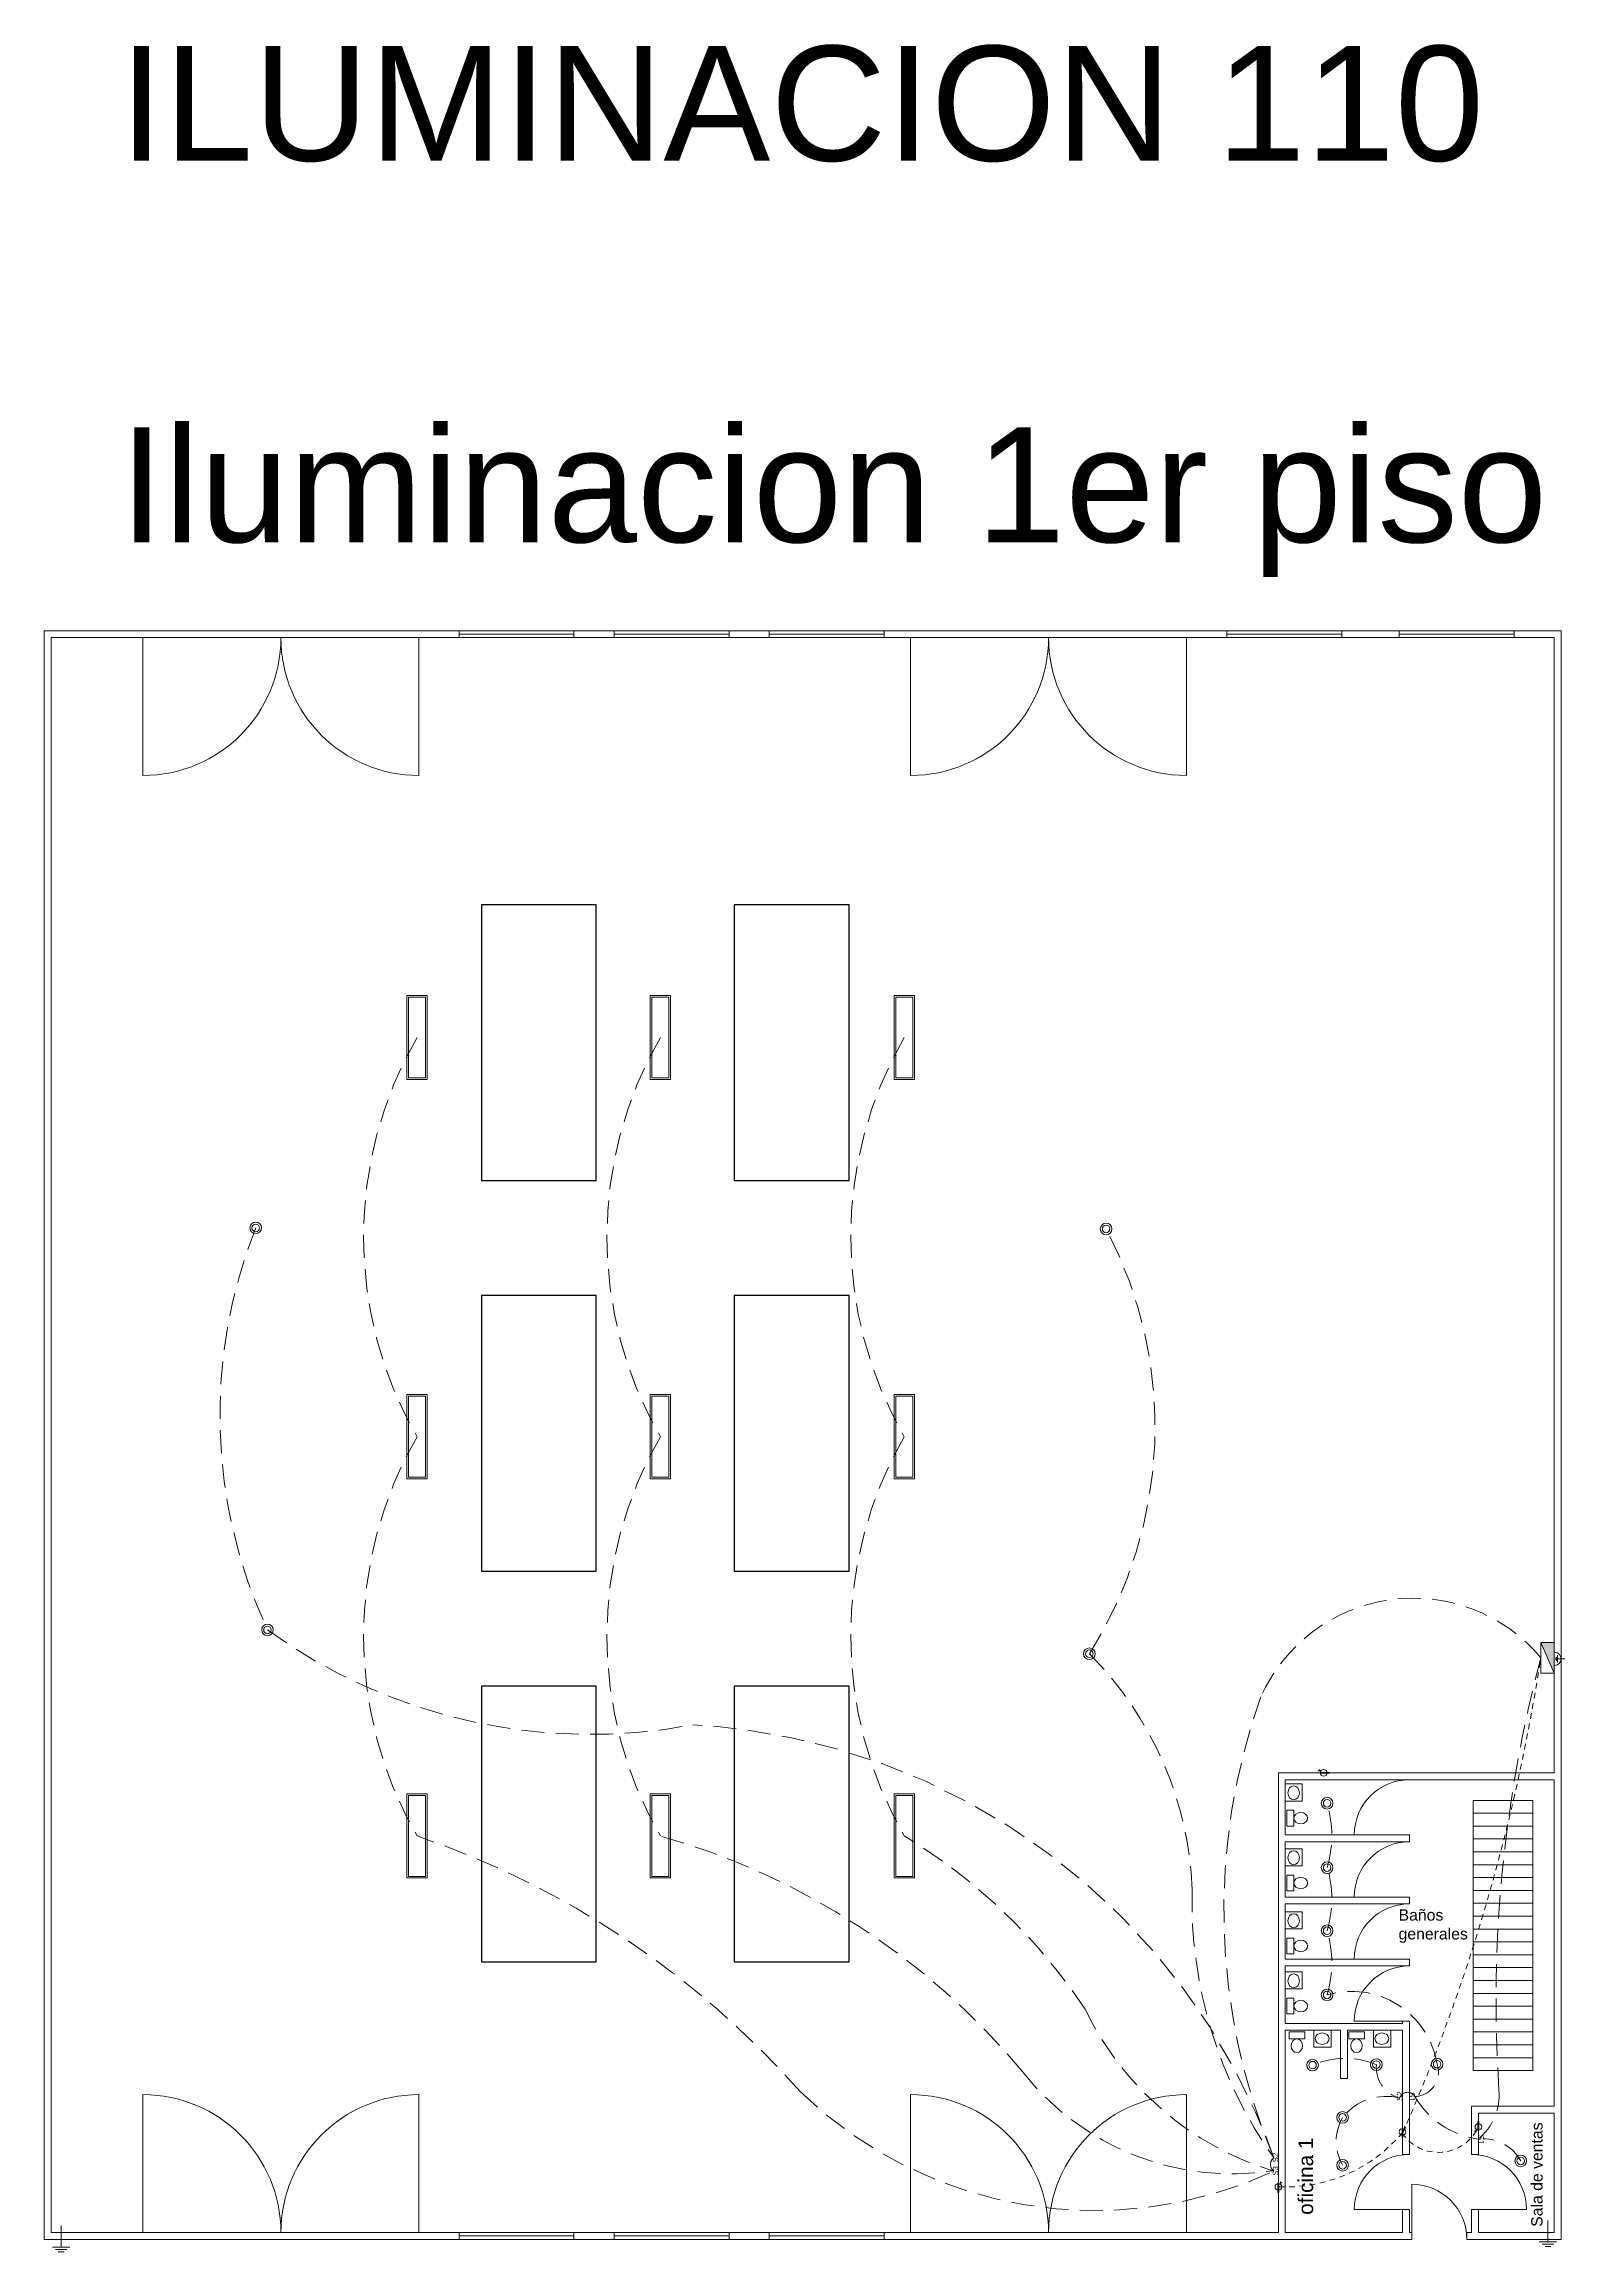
# Model space of a CAD drawing. Header units: millimetres. Extents: x -461 to 1315, y -154 to 152.
# Drawn here: x -460.81 to -427.72, y -111.73 to -63.7 of the extents above; entities that cross this region are included whole.
import ezdxf

# ---------------------------------------------------------------- set-up
doc = ezdxf.new("R2010")
doc.units = ezdxf.units.MM
doc.linetypes.add('DASHED', pattern=[0.75, 0.5, -0.25])
doc.linetypes.add('HIDDEN2', pattern=[0.1875, 0.125, -0.0625])
doc.layers.get('0').update_dxf_attribs({"lineweight": 13})
for name, color, linetype, lineweight in [('A-AREA', 7, 'Continuous', 5), ('A-DOOR', 251, 'Continuous', 13), ('A-FURN', 46, 'Continuous', 13), ('A-GLAZ', 2, 'Continuous', 15), ('A-WALL', 253, 'Continuous', 15), ('C-SSWR', 3, 'Continuous', 13), ('E-CABL', 201, 'HIDDEN2', 13), ('E-CONT', 222, 'DASHED', 13), ('E-GRND', 5, 'Continuous', 13), ('E-LITE', 40, 'Continuous', 13), ('E-LTNG', 40, 'Continuous', 13), ('S-STRS', 4, 'Continuous', 13)]:
    doc.layers.add(name, color=color, linetype=linetype, lineweight=lineweight)
doc.layers.add('C-TRAL', color=212, linetype='Continuous')
doc.styles.get("Standard").update_dxf_attribs({"font": 'arial.ttf'})

msp = doc.modelspace()

# ---------------------------------------------------------------- texts
at = {"layer": 'A-AREA', "char_height": 2.5, "attachment_point": 1}
for s, insert in [('ILUMINACION 110', (-459.172, -63.739)), ('Iluminacion 1er piso', (-459.167, -72.037))]:
    msp.add_mtext_dynamic_manual_height_columns(s, width=43.74055, gutter_width=12.5, heights=[0], dxfattribs=dict(at, insert=insert))
at = {"layer": 'A-WALL', "insert": (-431.342, -104.281), "char_height": 0.24578, "attachment_point": 1}
msp.add_mtext_dynamic_manual_height_columns('Baños generales', width=2.32677, gutter_width=1.229, heights=[0], dxfattribs=at)
at = {"layer": 'A-WALL', "attachment_point": 1, "rotation": 90}
for s, width, gutter_width, insert, char_height in [('Sala de ventas', 2.32677, 1.229, (-428.456, -111.189), 0.24578), ('oficina 1', 1.93173, 1.615, (-433.524, -110.928), 0.3231)]:
    msp.add_mtext_dynamic_manual_height_columns(s, width=width, gutter_width=gutter_width, heights=[0], dxfattribs=dict(at, insert=insert, char_height=char_height))

# ---------------------------------------------------------------- blocks, each defined once
blk = doc.blocks.new('RETIE-PANELLED18W')
at = {"lineweight": 5}
for radius in [28.2, 18.4]:
    blk.add_circle((1123, 1711), radius, dxfattribs=at)
blk = doc.blocks.new('RETIE-LUMINARIA30X120DE40W')
at = {"lineweight": 5}
for points in [[(1192.3, 1610.3), (1192.3, 1634.6), (1091, 1634.6), (1091, 1610.3)], [(1190.3, 1612.3), (1190.3, 1632.6), (1093, 1632.6), (1093, 1612.3)]]:
    blk.add_lwpolyline(points, close=True, dxfattribs=at)
blk = doc.blocks.new('RETIE-INTERRUPTORSENCILLO')
at = {"insert": (1124.1, 1538.8), "char_height": 18.61, "attachment_point": 1}
blk.add_mtext_dynamic_manual_height_columns('S2', width=368.964, gutter_width=93.1, heights=[0], dxfattribs=at)
blk = doc.blocks.new('RETIE-INTERRUPTORSENCILLOIND')
at = {"insert": (1125.5, 1500.3), "char_height": 2.5, "attachment_point": 1}
blk.add_mtext_dynamic_manual_height_columns('{\\H7.4448x;S1}', width=81.348, gutter_width=12.5, heights=[15.7], dxfattribs=at)
blk = doc.blocks.new('RETIE-INTERRUPTORTRIPLE')
at = {"insert": (1125.4, 1457.3), "char_height": 18.61, "attachment_point": 1}
blk.add_mtext_dynamic_manual_height_columns('S3', width=65.32, gutter_width=12.5, heights=[0], dxfattribs=at)
blk = doc.blocks.new('RETIE-Toma corriente monofásico')
h = blk.add_hatch(color=256)
h.dxf.hatch_style = 1
h.paths.add_polyline_path([(-177, 21), (-305, 21), (-305, 11), (-177, 11, -0.0148577)])
h.paths.add_polyline_path([(176, 21), (-177, 21, 0.0148577), (-177, 11), (177, 11)])
h.paths.add_polyline_path([(-178, -9), (-305, -9), (-305, -20), (-177, -20, -0.0148472)])
h.paths.add_polyline_path([(177, -9), (-178, -9, 0.0148472), (-177, -20), (177, -20)])
h = blk.add_hatch(color=256)
h.dxf.hatch_style = 1
h.paths.add_polyline_path([(155, -110), (155, -120), (286, -120), (286, -110)])
h.paths.add_polyline_path([(216, -190), (225, -190), (225, -120), (216, -120)])
for points in [[(176, 21), (-305, 21), (-305, 11), (177, 11)], [(177, -9), (-305, -9), (-305, -20), (177, -20)], [(155, -110), (286, -110), (286, -120), (155, -120)], [(216, -120), (225, -120), (225, -190), (216, -190)]]:
    blk.add_lwpolyline(points, close=True)
blk.add_circle((0, 0), 178)
blk = doc.blocks.new('*U167')
h = blk.add_hatch(color=256)
h.dxf.hatch_style = 1
h.paths.add_polyline_path([(-112.5, 0), (112.5, 0), (112.5, 98)])
blk.add_line((112.5, 98), (-112.5, 0))
blk.add_lwpolyline([(-112.5, 98), (112.5, 98), (112.5, 0), (-112.5, 0)], close=True)
blk = doc.blocks.new('RETIE - Tierra aislada')
for p, q in [((0, 0), (0, 20)), ((0, 0), (0, -20)), ((0, -20), (-20, -20)), ((0, -24), (-10, -24)), ((0, -28), (-5, -28)), ((0, -20), (20, -20)), ((0, -20), (0, -24)), ((0, -24), (10, -24)), ((0, -24), (0, -28)), ((0, -28), (5, -28))]:
    blk.add_line(p, q)
blk.add_arc((0, -35), 35, 0, 180)
blk = doc.blocks.new('*U299')
for p, q in [((0, 0), (0, -54.6)), ((-21.9, -54.6), (21.9, -54.6)), ((-14.6, -60.5), (14.6, -60.5)), ((-7.3, -66.3), (7.3, -66.3))]:
    blk.add_line(p, q)

# ---------------------------------------------------------------- linework, layer by layer
at = {"layer": 'A-DOOR'}
for p, q in [((-458.656, -76.613), (-458.656, -79.613)), ((-452.656, -76.613), (-452.656, -79.613)), ((-441.956, -76.613, 0.038), (-441.956, -79.613, 0.038)), ((-438.956, -76.613, 0.038), (-438.956, -76.613, -2.962)), ((-435.956, -76.613), (-435.956, -79.613)), ((-431.106, -102.663), (-432.306, -102.663)), ((-431.106, -104.013), (-432.306, -104.013)), ((-431.106, -105.363), (-432.306, -105.363)), ((-431.106, -106.713), (-432.306, -106.713)), ((-458.656, -111.313), (-458.656, -108.313)), ((-452.656, -111.313), (-452.656, -108.313)), ((-441.956, -111.313, 0.038), (-441.956, -108.313, 0.038)), ((-435.956, -111.313), (-435.956, -108.313)), ((-431.056, -111.463), (-431.056, -110.263)), ((-431.106, -110.813), (-432.306, -110.813)), ((-429.756, -110.813), (-428.556, -110.813)), ((-452.656, -111.313), (-451.782, -111.313, 0.045))]:
    msp.add_line(p, q, dxfattribs=at)
for centre, radius, start, end in [((-458.656, -76.613), 3, 270, 0), ((-452.656, -76.613), 3, 180, 270), ((-441.956, -76.613, 0.038), 3, 270, 0), ((-435.956, -76.613), 3, 180, 270), ((-431.106, -102.663), 1.2, 90, 180), ((-431.106, -104.013), 1.2, 90, 180), ((-431.106, -105.363), 1.2, 90, 180), ((-431.106, -106.713), 1.2, 90, 180), ((-458.656, -111.313), 3, 0, 90), ((-452.656, -111.313), 3, 90, 180), ((-441.956, -111.313, 0.038), 3, 0, 90), ((-435.956, -111.313), 3, 90, 180), ((-431.106, -110.813), 1.2, 90, 180), ((-429.756, -110.813), 1.2, 0, 90), ((-431.056, -111.463), 1.2, 0, 90)]:
    msp.add_arc(centre, radius, start, end, dxfattribs=at)
at = {"layer": 'A-FURN'}
for p, q in [((-433.441, -101.552), (-433.806, -101.552)), ((-433.441, -101.925), (-433.441, -101.552)), ((-433.806, -101.925), (-433.441, -101.925)), ((-433.441, -102.963), (-433.806, -102.963)), ((-433.441, -103.335), (-433.441, -102.963)), ((-433.806, -103.335), (-433.441, -103.335)), ((-433.441, -104.333), (-433.806, -104.333)), ((-433.806, -104.706), (-433.441, -104.706)), ((-433.441, -104.706), (-433.441, -104.333)), ((-433.441, -105.641), (-433.806, -105.641)), ((-433.441, -106.013), (-433.441, -105.641)), ((-433.806, -106.013), (-433.441, -106.013)), ((-433.182, -106.913), (-433.182, -107.278)), ((-432.809, -107.278), (-432.809, -106.913)), ((-431.884, -106.913), (-431.884, -107.278)), ((-431.511, -107.278), (-431.511, -106.913)), ((-433.182, -107.278), (-432.809, -107.278)), ((-431.884, -107.278), (-431.511, -107.278))]:
    msp.add_line(p, q, dxfattribs=at)
at = {"layer": 'A-GLAZ'}
for p, q in [((-452.656, -76.613), (-452.656, -76.613)), ((-452.656, -76.613), (-452.656, -76.613)), ((-452.656, -76.613), (-452.656, -76.613)), ((-451.781, -76.463, 0), (-451.781, -76.613, -0.023)), ((-451.781, -76.463, 0), (-449.281, -76.463, -0.023)), ((-451.781, -76.538, -0.011), (-449.281, -76.538, -0.011)), ((-451.781, -76.613, -0.023), (-449.281, -76.613, -0.023)), ((-449.281, -76.463, -0.023), (-449.281, -76.613, -0.023)), ((-448.406, -76.463, 0), (-448.406, -76.613, -0.023)), ((-448.406, -76.463, 0), (-445.906, -76.463, -0.023)), ((-448.406, -76.538, -0.011), (-445.906, -76.538, -0.011)), ((-448.406, -76.613, -0.023), (-445.906, -76.613, -0.023)), ((-445.906, -76.463, -0.023), (-445.906, -76.613, -0.023)), ((-445.031, -76.463, -0.024), (-445.031, -76.613, -0.047)), ((-445.031, -76.463, -0.024), (-442.531, -76.463, -0.047)), ((-445.031, -76.538, -0.035), (-442.531, -76.538, -0.035)), ((-445.031, -76.613, -0.047), (-442.531, -76.613, -0.047)), ((-442.531, -76.463, -0.047), (-442.531, -76.613, -0.047)), ((-435.076, -76.613), (-435.076, -76.463)), ((-435.076, -76.463, -0.001), (-432.576, -76.463, -0.024)), ((-435.076, -76.538, -0.013), (-432.576, -76.538, -0.013)), ((-435.076, -76.613, -0.024), (-432.576, -76.613, -0.024)), ((-432.576, -76.463, -0.024), (-432.576, -76.613, -0.024)), ((-431.326, -76.613), (-431.326, -76.463)), ((-431.326, -76.463, -0.001), (-428.826, -76.463, -0.024)), ((-431.326, -76.538, -0.013), (-428.826, -76.538, -0.013)), ((-431.326, -76.613, -0.024), (-428.826, -76.613, -0.024)), ((-428.826, -76.463, -0.024), (-428.826, -76.613, -0.024)), ((-451.781, -111.313, 0.023), (-451.781, -111.463)), ((-451.781, -111.313, 0.023), (-449.281, -111.313)), ((-451.781, -111.388, 0.011), (-449.281, -111.388, 0.011)), ((-449.281, -111.313), (-449.281, -111.463)), ((-448.406, -111.313, 0.023), (-448.406, -111.463)), ((-448.406, -111.313, 0.023), (-445.906, -111.313)), ((-448.406, -111.388, 0.011), (-445.906, -111.388, 0.011)), ((-445.906, -111.313), (-445.906, -111.463)), ((-445.031, -111.313, -0.001), (-445.031, -111.463, -0.024)), ((-445.031, -111.313, -0.001), (-442.531, -111.313, -0.024)), ((-445.031, -111.388, -0.013), (-442.531, -111.388, -0.013)), ((-442.531, -111.313, -0.024), (-442.531, -111.463, -0.024)), ((-451.781, -111.463), (-449.281, -111.463)), ((-448.406, -111.463), (-445.906, -111.463)), ((-445.031, -111.463, -0.024), (-442.531, -111.463, -0.024))]:
    msp.add_line(p, q, dxfattribs=at)
at = {"layer": 'A-WALL'}
for p, q in [((-427.806, -76.463), (-460.806, -76.463)), ((-460.806, -76.463), (-460.806, -111.463)), ((-460.806, -76.463), (-460.656, -76.463)), ((-427.956, -76.613), (-460.656, -76.613)), ((-460.656, -76.613), (-460.656, -111.313)), ((-427.956, -101.313), (-427.956, -76.613)), ((-427.806, -111.463), (-427.806, -76.463)), ((-433.956, -111.313), (-433.956, -101.313)), ((-433.956, -101.313), (-427.956, -101.313)), ((-433.956, -101.313), (-433.956, -101.463)), ((-433.956, -101.313), (-433.806, -101.313)), ((-433.806, -101.463), (-427.956, -101.463)), ((-433.806, -101.463), (-433.806, -102.663)), ((-427.956, -108.563), (-427.956, -101.463)), ((-431.106, -102.663), (-433.806, -102.663)), ((-431.106, -102.813), (-431.106, -102.663)), ((-433.806, -102.813), (-433.806, -104.013)), ((-431.106, -102.813), (-433.806, -102.813)), ((-431.106, -104.013), (-433.806, -104.013)), ((-433.806, -104.163), (-433.806, -105.363)), ((-431.106, -104.163), (-433.806, -104.163)), ((-431.106, -104.163), (-431.106, -104.013)), ((-431.106, -105.363), (-433.806, -105.363)), ((-433.806, -105.513), (-433.806, -106.313)), ((-431.106, -105.513), (-433.806, -105.513)), ((-433.806, -105.588), (-433.806, -105.613)), ((-431.106, -105.513), (-431.106, -105.363)), ((-433.806, -106.463), (-433.806, -106.313)), ((-433.806, -106.463), (-433.806, -106.763)), ((-433.806, -106.763), (-433.806, -106.463)), ((-433.806, -106.463), (-433.806, -106.763)), ((-433.806, -106.763), (-431.281, -106.763)), ((-433.806, -106.913), (-433.806, -109.163)), ((-432.606, -106.913), (-433.806, -106.913)), ((-433.806, -111.313), (-433.806, -106.913)), ((-433.806, -106.913), (-433.806, -107.813)), ((-432.606, -107.663), (-432.606, -106.913)), ((-431.256, -106.913), (-432.456, -106.913)), ((-432.456, -107.663), (-432.456, -106.913)), ((-431.281, -106.763), (-431.256, -106.763)), ((-431.256, -106.763), (-431.256, -106.713)), ((-431.256, -106.713), (-431.106, -106.713)), ((-431.256, -106.738), (-431.256, -106.713)), ((-431.256, -106.913), (-431.256, -107.813)), ((-431.106, -107.813), (-431.106, -106.713)), ((-432.606, -107.663), (-432.606, -107.813)), ((-432.606, -107.813), (-432.606, -107.963)), ((-432.606, -107.963), (-432.456, -107.963)), ((-432.456, -107.663), (-432.456, -107.813)), ((-432.456, -107.813), (-432.456, -107.963)), ((-431.256, -109.613), (-431.256, -107.813)), ((-431.256, -107.813), (-431.256, -109.613)), ((-431.106, -107.813), (-431.106, -109.613)), ((-429.756, -108.713), (-429.756, -108.563)), ((-429.756, -108.563), (-427.956, -108.563)), ((-429.756, -108.563), (-429.606, -108.563)), ((-429.756, -109.013), (-429.756, -108.713)), ((-429.756, -109.013), (-429.756, -109.613)), ((-429.606, -108.713), (-427.956, -108.713)), ((-429.606, -109.313), (-429.606, -108.713)), ((-427.956, -109.163), (-427.956, -108.713)), ((-433.806, -109.313), (-433.806, -111.313)), ((-429.606, -109.313), (-429.606, -109.613)), ((-427.956, -109.313), (-427.956, -109.163)), ((-427.956, -111.313), (-427.956, -109.313)), ((-431.106, -109.613), (-431.256, -109.613)), ((-429.756, -109.613), (-429.606, -109.613)), ((-431.256, -111.313), (-431.256, -110.813)), ((-431.256, -110.813), (-431.256, -111.313)), ((-431.106, -110.813), (-431.256, -110.813)), ((-431.106, -110.813), (-431.106, -111.313)), ((-429.756, -111.313), (-429.756, -110.813)), ((-429.756, -110.813), (-429.606, -110.813)), ((-429.606, -110.813), (-429.606, -111.313)), ((-452.443, -111.313), (-460.656, -111.313)), ((-452.443, -111.313), (-433.956, -111.313)), ((-433.806, -111.313), (-431.256, -111.313)), ((-431.106, -111.313), (-431.056, -111.313)), ((-431.056, -111.313), (-431.106, -111.313)), ((-431.106, -111.313), (-431.056, -111.313)), ((-431.106, -111.313), (-431.056, -111.313)), ((-431.056, -111.313), (-431.056, -111.463)), ((-429.856, -111.313), (-429.756, -111.313)), ((-429.756, -111.313), (-429.856, -111.313)), ((-429.756, -111.313), (-429.856, -111.313)), ((-429.856, -111.313), (-429.856, -111.463)), ((-429.606, -111.313), (-427.956, -111.313)), ((-427.956, -111.313), (-429.606, -111.313)), ((-427.956, -111.313), (-429.606, -111.313)), ((-460.806, -111.463), (-431.056, -111.463)), ((-429.856, -111.463), (-427.806, -111.463))]:
    msp.add_line(p, q, dxfattribs=at)
at = {"layer": 'C-SSWR'}
for points in [[(-433.77, -102.469), (-433.62, -102.469), (-433.62, -102.126), (-433.77, -102.126)], [(-433.77, -103.879), (-433.62, -103.879), (-433.62, -103.536), (-433.77, -103.536)], [(-433.77, -105.25), (-433.62, -105.25), (-433.62, -104.907), (-433.77, -104.907)], [(-433.77, -106.557), (-433.62, -106.557), (-433.62, -106.214), (-433.77, -106.214)], [(-433.725, -106.948), (-433.725, -107.098), (-433.383, -107.098), (-433.383, -106.948)], [(-432.427, -106.948), (-432.427, -107.098), (-432.085, -107.098), (-432.085, -106.948)]]:
    msp.add_lwpolyline(points, close=True, dxfattribs=at)
for centre, major_axis in [((-433.623, -101.747), (0, 0.15)), ((-433.47, -102.297), (-0.15, 0)), ((-433.623, -103.157), (0, 0.15)), ((-433.47, -103.708), (-0.15, 0)), ((-433.623, -104.528), (0, 0.15)), ((-433.47, -105.078), (-0.15, 0)), ((-433.623, -105.836), (0, 0.15)), ((-433.47, -106.386), (-0.15, 0)), ((-433.554, -107.248), (0, 0.15)), ((-433.004, -107.095), (0.15, 0)), ((-432.256, -107.248), (0, 0.15)), ((-431.706, -107.095), (0.15, 0))]:
    msp.add_ellipse(centre, major_axis=major_axis, ratio=0.833333, dxfattribs=at)
at = {"layer": 'C-TRAL'}
for p, q in [((-448.795, -82.426, 0.046), (-451.295, -82.426, 0.046)), ((-451.295, -82.426, 0.046), (-451.295, -88.426, 0.046)), ((-448.795, -88.426, 0.046), (-448.795, -82.426, 0.046)), ((-443.295, -82.426, 0.046), (-445.795, -82.426, 0.046)), ((-445.795, -82.426, 0.046), (-445.795, -88.426, 0.046)), ((-443.295, -88.426, 0.046), (-443.295, -82.426, 0.046)), ((-451.295, -88.426, 0.046), (-448.795, -88.426, 0.046)), ((-445.795, -88.426, 0.046), (-443.295, -88.426, 0.046)), ((-448.795, -90.926, 0.023), (-451.295, -90.926, 0.023)), ((-451.295, -90.926, 0.023), (-451.295, -96.926, 0.023)), ((-448.795, -96.926, 0.023), (-448.795, -90.926, 0.023)), ((-443.295, -90.926, 0.023), (-445.795, -90.926, 0.023)), ((-445.795, -90.926, 0.023), (-445.795, -96.926, 0.023)), ((-443.295, -96.926, 0.023), (-443.295, -90.926, 0.023)), ((-451.295, -96.926, 0.023), (-448.795, -96.926, 0.023)), ((-445.795, -96.926, 0.023), (-443.295, -96.926, 0.023)), ((-448.795, -99.426), (-451.295, -99.426)), ((-451.295, -99.426), (-451.295, -105.426)), ((-448.795, -105.426), (-448.795, -99.426)), ((-443.295, -99.426), (-445.795, -99.426)), ((-445.795, -99.426), (-445.795, -105.426)), ((-443.295, -105.426), (-443.295, -99.426)), ((-451.295, -105.426), (-448.795, -105.426)), ((-445.795, -105.426), (-443.295, -105.426))]:
    msp.add_line(p, q, dxfattribs=at)
at = {"layer": 'E-CABL', "lineweight": 20}
for centre, radius, start, end in [((-468.81, -92.625), 41.032, 336.2532, 351.3357), ((-430.472, -108.616), 0.953, 213.984, 335.4288)]:
    msp.add_arc(centre, radius, start, end, dxfattribs=at)
at = {"layer": 'E-CABL'}
msp.add_arc((-433.792, -107.012), 3.31, 267.2923, 319.7718, dxfattribs=at)
at = {"layer": 'E-CONT'}
for points in [[(-452.694, -85.312, 0.267949), (-452.694, -93.998, 0.267949), (-452.694, -102.684, -0.130269), (-444.354, -108.252, 0.309607), (-434.055, -109.977)], [(-447.4, -85.312, 0.267949), (-447.4, -93.998, 0.267949), (-447.4, -102.684, -0.150529), (-439.527, -107.805, 0.27123), (-434.078, -109.97)], [(-442.095, -85.312, 0.267949), (-442.095, -93.998, 0.267949), (-442.095, -102.684, -0.110389), (-438.159, -106.454, 0.210101), (-434.055, -109.977)], [(-456.203, -89.456, 0.206278), (-455.947, -98.203, 0.206219), (-446.692, -100.267, -0.30166), (-434.055, -109.686)], [(-437.703, -89.479, -0.267949), (-438.067, -98.722, -0.188012), (-435.832, -103.843, 0.162544), (-434.055, -109.686)], [(-428.246, -98.807, 0.553944), (-434.339, -99.66, 0.187335), (-434.055, -109.686)], [(-431.318, -108.389, -0.651929), (-430.986, -108.353, 0.230782), (-429.611, -109.281, 0.248923), (-429.157, -108.221, -0.081799), (-428.246, -98.807)]]:
    msp.add_lwpolyline(points, format="xyb", dxfattribs=at)
for centre, radius, start, end in [((-435.263, -102.676), 2.469, 343.5781, 16.4219), ((-435.263, -104.049), 2.469, 343.5781, 16.4219), ((-435.263, -105.445), 2.469, 343.5781, 16.4219), ((-432.362, -107.951), 1.884, 9.1777, 106.4239), ((-432.505, -109.268), 1.745, 67.0572, 113.9091), ((-431.132, -107.719), 0.695, 175.1087, 254.465), ((-431.002, -107.824), 0.53, 271.8196, 19.1128), ((-431.619, -109.542), 1.192, 75.3797, 142.0199), ((-431.657, -109.329), 1.041, 150.0328, 210.0328), ((-429.495, -110.198), 0.924, 28.6542, 90.7064), ((-433.945, -109.832), 0.183, 127.2194, 232.7806)]:
    msp.add_arc(centre, radius, start, end, dxfattribs=at)
at = {"layer": 'S-STRS'}
for p, q in [((-428.422, -101.91), (-429.722, -101.91)), ((-429.722, -101.91), (-429.722, -107.79)), ((-429.722, -102.19), (-428.422, -102.19)), ((-428.422, -107.79), (-428.422, -101.91)), ((-428.422, -102.47), (-429.722, -102.47)), ((-429.722, -102.75), (-428.422, -102.75)), ((-428.422, -102.75), (-428.422, -103.03)), ((-428.422, -103.03), (-429.722, -103.03)), ((-429.722, -103.31), (-428.422, -103.31)), ((-428.422, -103.59), (-429.722, -103.59)), ((-429.722, -103.87), (-428.422, -103.87)), ((-428.422, -104.15), (-429.722, -104.15)), ((-429.722, -104.43), (-428.422, -104.43)), ((-428.422, -104.71), (-429.722, -104.71)), ((-429.722, -104.99), (-428.422, -104.99)), ((-428.422, -105.27), (-429.722, -105.27)), ((-429.722, -105.55), (-428.422, -105.55)), ((-428.422, -105.83), (-429.722, -105.83)), ((-429.722, -106.11), (-428.422, -106.11)), ((-428.422, -106.39), (-429.722, -106.39)), ((-429.722, -106.67), (-428.422, -106.67)), ((-428.422, -106.95), (-429.722, -106.95)), ((-429.722, -107.23), (-428.422, -107.23)), ((-428.422, -107.51), (-429.722, -107.51)), ((-429.722, -107.79), (-428.422, -107.79))]:
    msp.add_line(p, q, dxfattribs=at)

# ---------------------------------------------------------------- block references
at = {"layer": 'E-GRND', "xscale": 0.004077347847357617, "yscale": 0.004077347847357617, "zscale": 0.004077347847357617, "rotation": 270}
msp.add_blockref('RETIE - Tierra aislada', (-427.806, -98.833), dxfattribs=at)
at = {"layer": 'E-GRND', "xscale": 0.008603423977728217, "yscale": 0.008603423977728217, "zscale": 0.008603423977728217}
for p in [(-460.435, -111.163), (-428.091, -111.049)]:
    msp.add_blockref('*U299', p, dxfattribs=at)
at = {"layer": 'E-LITE'}
for name, p, xscale, yscale, zscale, rotation in [('RETIE-LUMINARIA30X120DE40W', (-482.016, -64.681), 0.01807222282538233, 0.01807222282538233, 0.01807222282538233, 270), ('RETIE-LUMINARIA30X120DE40W', (-476.721, -64.681), 0.01807222282538233, 0.01807222282538233, 0.01807222282538233, 270), ('RETIE-LUMINARIA30X120DE40W', (-471.416, -64.681), 0.01807222282538233, 0.01807222282538233, 0.01807222282538233, 270), ('RETIE-LUMINARIA30X120DE40W', (-482.016, -73.366), 0.01807222282538233, 0.01807222282538233, 0.01807222282538233, 270), ('RETIE-LUMINARIA30X120DE40W', (-476.721, -73.366), 0.01807222282538233, 0.01807222282538233, 0.01807222282538233, 270), ('RETIE-LUMINARIA30X120DE40W', (-471.416, -73.366), 0.01807222282538233, 0.01807222282538233, 0.01807222282538233, 270), ('*U167', (-427.956, -98.807), 0.002964073099707643, 0.002964073099707643, 0.002964073099707643, 90.00000000000001), ('RETIE-Toma corriente monofásico', (-432.971, -101.313), 0.0004064626554676976, 0.0004064626554676976, 0.0004064626554676976, 180), ('RETIE-LUMINARIA30X120DE40W', (-482.016, -82.052), 0.01807222282538233, 0.01807222282538233, 0.01807222282538233, 270), ('RETIE-LUMINARIA30X120DE40W', (-476.721, -82.052), 0.01807222282538233, 0.01807222282538233, 0.01807222282538233, 270), ('RETIE-LUMINARIA30X120DE40W', (-471.416, -82.052), 0.01807222282538233, 0.01807222282538233, 0.01807222282538233, 270), ('RETIE-Toma corriente monofásico', (-431.256, -109.123), 0.0004064626554676976, 0.0004064626554676976, 0.0004064626554676976, 90.00000000000001), ('RETIE-Toma corriente monofásico', (-429.606, -109.013), 0.0004064626554676976, 0.0004064626554676976, 0.0004064626554676976, 270), ('RETIE-Toma corriente monofásico', (-433.956, -110.318), 0.0004064626554676976, 0.0004064626554676976, 0.0004064626554676976, 89.99999999999999)]:
    msp.add_blockref(name, p, dxfattribs=dict(at, xscale=xscale, yscale=yscale, zscale=zscale, rotation=rotation))
at = {"layer": 'E-LITE', "xscale": 0.00448846850668834, "yscale": 0.00448846850668834, "zscale": 0.00448846850668834}
for p in [(-461.244, -97.135), (-442.744, -97.159), (-460.988, -105.882), (-443.109, -106.401), (-437.936, -109.653), (-437.936, -111.054), (-437.936, -112.426), (-437.936, -113.823), (-438.254, -115.351), (-436.866, -115.34), (-435.543, -115.33), (-437.6, -116.488), (-437.599, -117.529), (-433.725, -117.434)]:
    msp.add_blockref('RETIE-PANELLED18W', p, dxfattribs=at)
at = {"layer": 'E-LTNG'}
for name, p, xscale, yscale, zscale, rotation in [('RETIE-INTERRUPTORSENCILLO', (-421.377, -115.755), 0.00649951192848604, 0.00649951192848604, 0.00649951192848604, 90.00000000000001), ('RETIE-INTERRUPTORSENCILLOIND', (-440.732, -100.946), 0.006496466994695551, 0.006496466994695551, 0.006496466994695551, 269.9999999999964), ('RETIE-INTERRUPTORSENCILLOIND', (-439.232, -101.876), 0.006496466994695551, 0.006496466994695551, 0.006496466994695551, 270), ('RETIE-INTERRUPTORSENCILLO', (-424.077, -117.091), 0.00649951192848604, 0.00649951192848604, 0.00649951192848604, 90.00000000000001), ('RETIE-INTERRUPTORTRIPLE', (-424.761, -117.267), 0.006393150550811123, 0.006393150550811123, 0.006393150550811123, 90.00000000000001)]:
    msp.add_blockref(name, p, dxfattribs=dict(at, xscale=xscale, yscale=yscale, zscale=zscale, rotation=rotation))

msp.set_redraw_order([(e.dxf.handle, doc.entitydb.next_handle()) for e in msp.query("TEXT MTEXT ATTDEF DIMENSION ARC_DIMENSION")])  # texts and dimensions are drawn at this point

doc.saveas('drawing.dxf')
